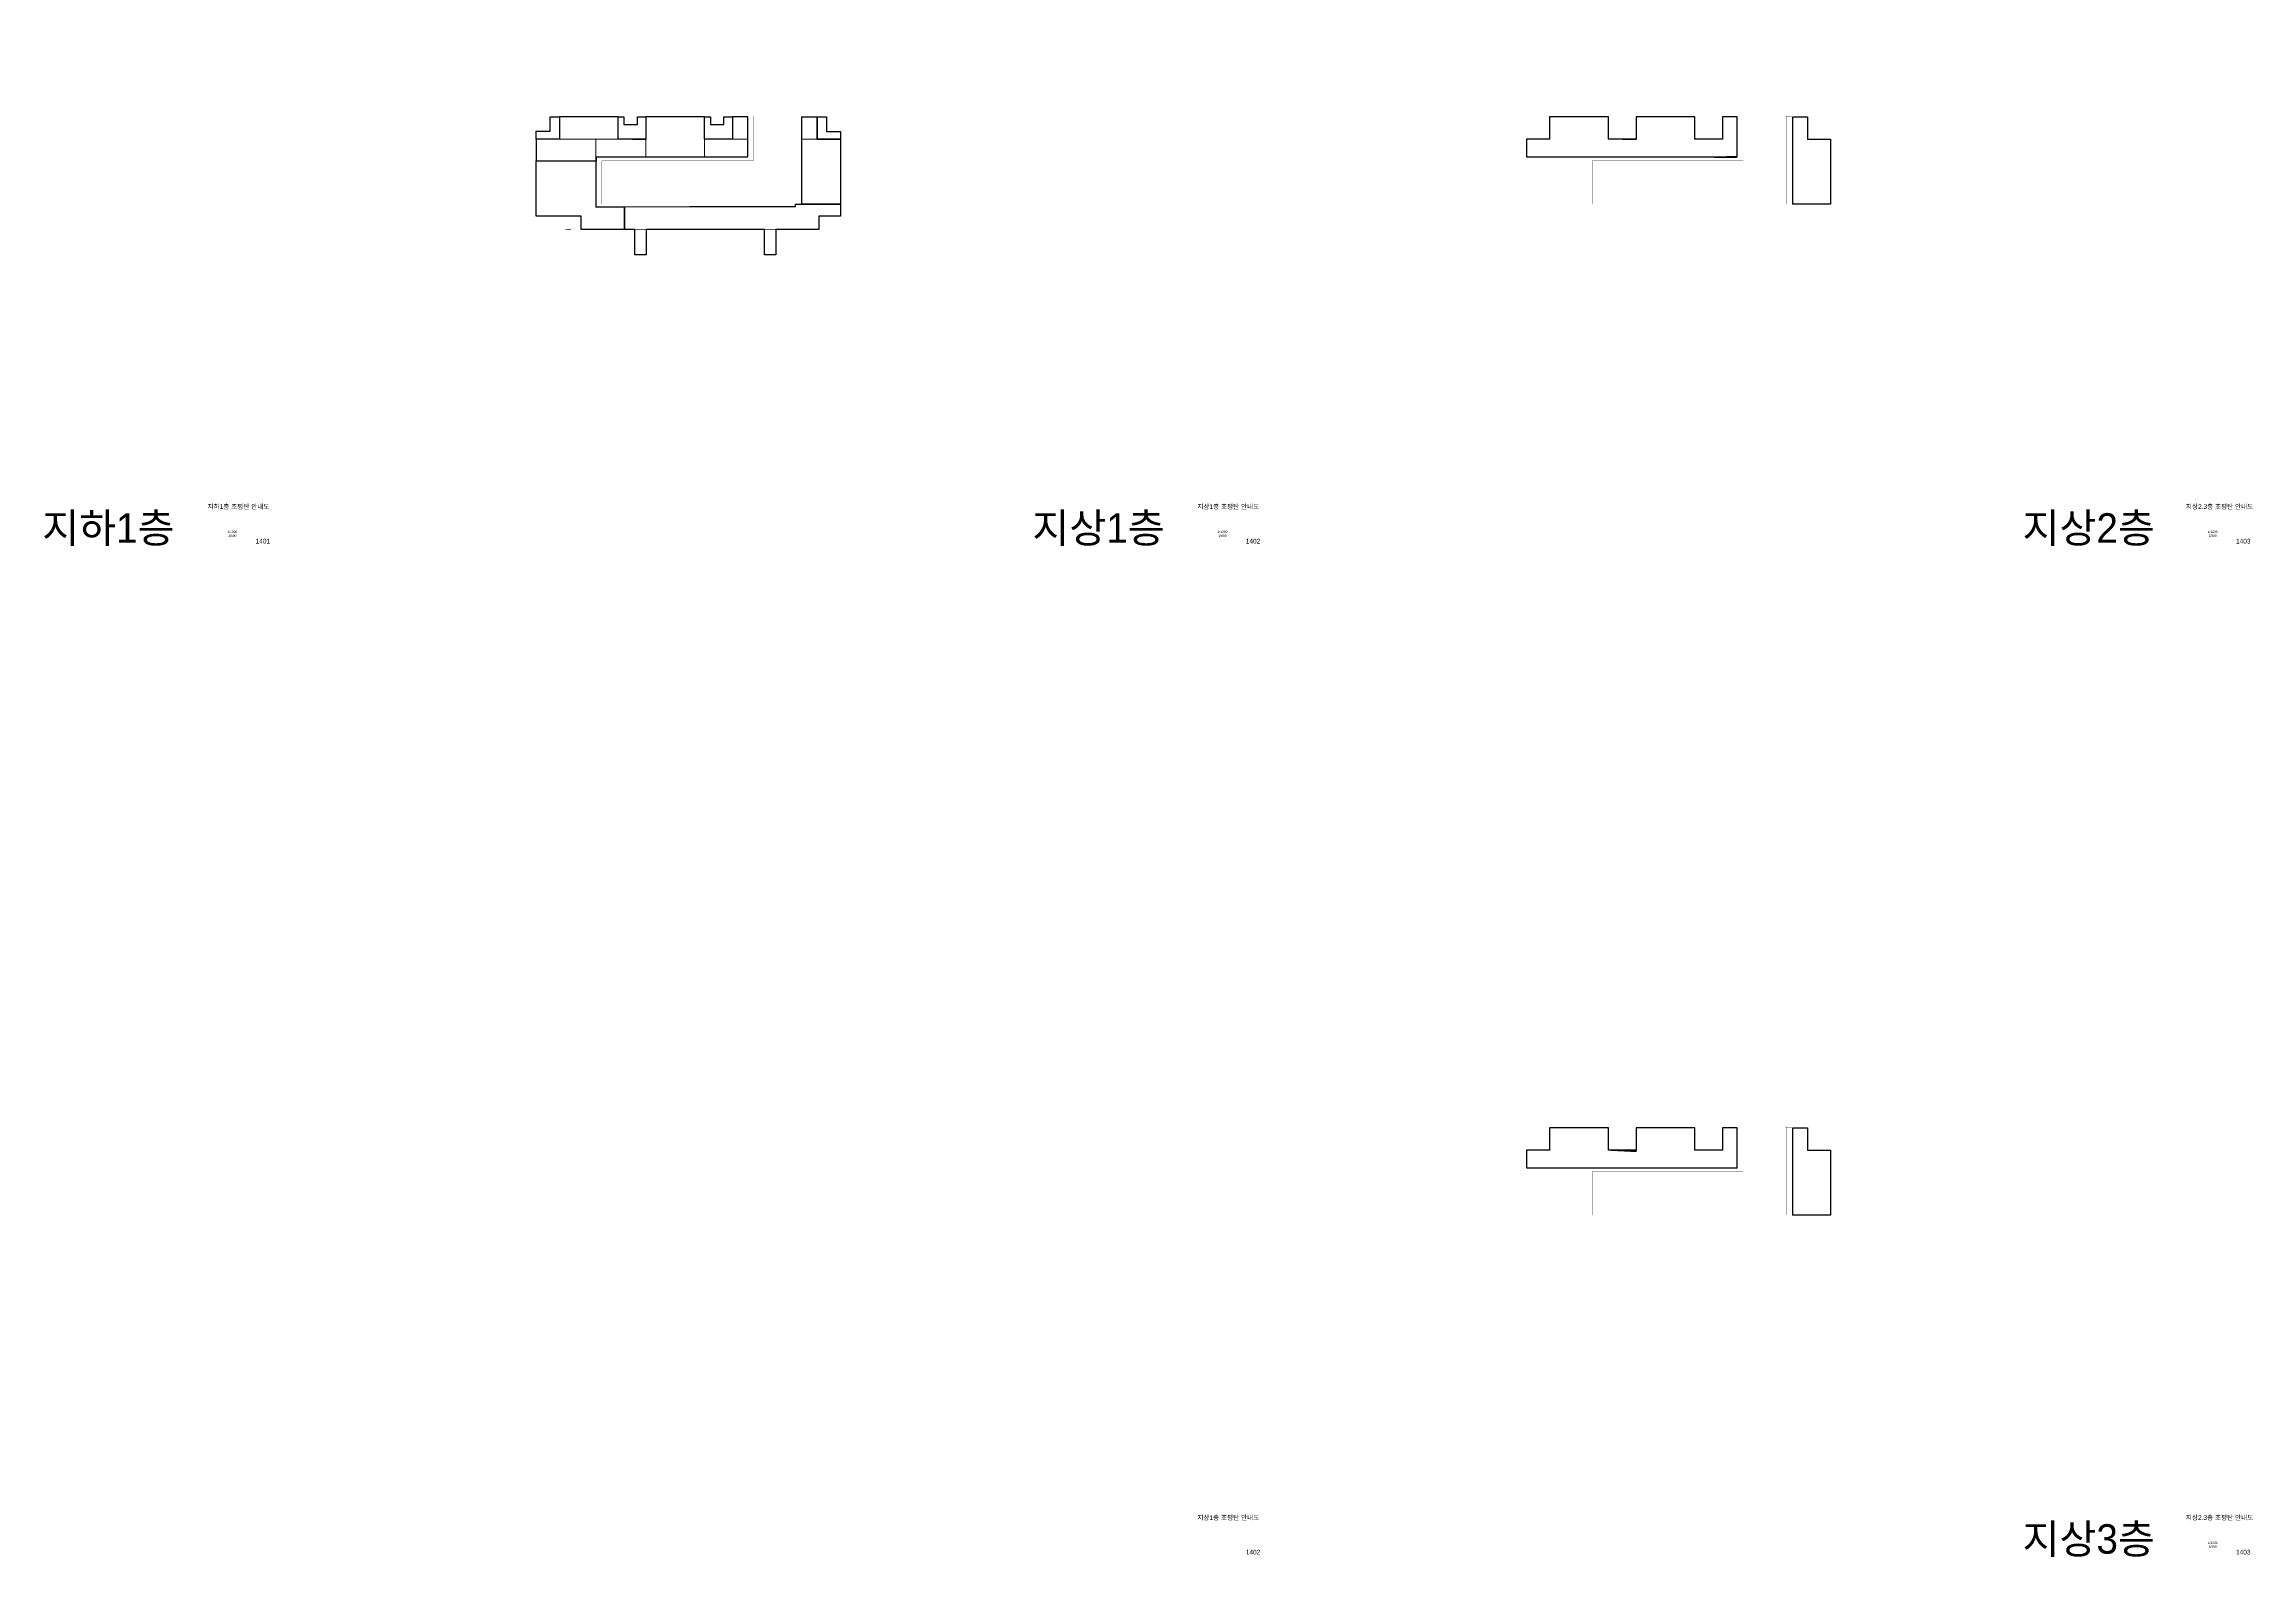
# Model space of a CAD drawing. Header units: millimetres. Extents: x 9964012 to 11087728, y 2201471 to 2971249.
import ezdxf
from ezdxf.enums import TextEntityAlignment as Align

# ---------------------------------------------------------------- set-up
doc = ezdxf.new("R2010")
doc.units = ezdxf.units.MM
doc.header["$LTSCALE"] = 1000
doc.header["$MEASUREMENT"] = 0
doc.linetypes.add('03 단지-0902$0$HIDDEN', pattern=[0.375, 0.25, -0.125])
for name, color, linetype in [('0.면적', 2, 'CONTINUOUS'), ('AREA_초평탄', 4, 'CONTINUOUS'), ('CJ_Angle Joint', 5, '03 단지-0902$0$HIDDEN'), ("CON'C", 2, 'CONTINUOUS'), ('TEX', 3, 'CONTINUOUS'), ('TEX-SYM', 3, 'CONTINUOUS')]:
    doc.layers.add(name, color=color, linetype=linetype)
doc.styles.add('HY울릉도M체', font='Dotum.ttf')
doc.styles.add('돋움', font='Dotum.ttf', dxfattribs={"width": 0.9})

msp = doc.modelspace()

# ---------------------------------------------------------------- linework, layer by layer
at = {"layer": '0.면적', "color": 2, "ltscale": 3, "const_width": 500}
for points in [[(10256203.86859181, 2922884.942946253), (10226303.14057446, 2922884.942946253), (10226303.14057446, 2934284.942868009), (10256203.86859181, 2934284.942868009)], [(10270303.14057448, 2934284.942946122), (10300203.16035494, 2934284.942946122), (10300203.16035494, 2913884.942946257), (10270303.14057448, 2913884.942946257)], [(10314303.14057446, 2934284.966264031), (10322103.4587302, 2934284.966264031), (10322103.4587302, 2922884.942946253), (10314303.14057446, 2922884.942946253)], [(10357503.14057445, 2922884.966264031), (10349703.14057445, 2922884.966264031), (10349703.14057445, 2934284.966264033), (10357503.14057445, 2934284.966264033)], [(10214503.14057459, 2922884.966263898), (10244753.14054901, 2922884.966263898), (10244753.14054901, 2911884.942945874), (10214503.14057459, 2911884.942945874)], [(10270303.14057445, 2922884.966264028), (10244753.14054901, 2922884.966264028), (10244753.14054901, 2913884.942946257), (10270303.14057445, 2913884.942946257)], [(10300203.14057446, 2922884.942946286), (10322103.14057448, 2922884.942946286), (10322103.14057448, 2913884.942946257), (10300203.14057446, 2913884.942946257)], [(10349703.14057445, 2922884.942946253), (10369303.14104519, 2922884.942946253), (10369303.14104519, 2889884.966264028), (10349703.14057445, 2889884.966264028)]]:
    msp.add_lwpolyline(points, close=True, dxfattribs=at)
at = {"layer": 'AREA_초평탄', "color": 4, "ltscale": 3}
for points in [[(10322103.86172826, 2934284.966264026), (10314303.14057446, 2934284.966264008), (10314353.14057458, 2922884.942946253), (10300203.14057446, 2922884.942946286), (10300203.14057446, 2934284.942946198), (10270303.14057446, 2934284.942946122), (10270303.14057445, 2922884.065753272), (10256203.14057458, 2922884.942946254), (10256203.14057458, 2934284.966264107), (10226303.14057446, 2934284.942868009), (10226303.14057445, 2922884.942946253), (10214503.14057459, 2922884.966263898), (10214503.14053672, 2911884.942912924), (10245103.14057445, 2911884.942946256), (10245103.14057445, 2913884.942946257), (10322103.14057448, 2913884.942946257)], [(10214503.14057459, 2922884.942946253), (10214503.14044631, 2926935.029041419), (10221653.14053783, 2926935.014423157), (10221653.14053784, 2934284.966264028), (10226303.14057446, 2934284.942868009), (10226303.11804729, 2922884.966263983)], [(10256203.14057458, 2934284.966264106), (10259103.11725733, 2934284.966264044), (10259103.11725725, 2930329.903770239), (10266003.14040431, 2930334.96647135), (10266003.14040432, 2934284.966263888), (10270303.14057446, 2934284.942946122), (10270302.43130003, 2922884.065797397), (10256203.14057458, 2922884.942991547)], [(10300203.14057446, 2934284.966263971), (10303103.14057443, 2934284.966264032), (10303103.11725713, 2930334.966197509), (10310003.14041336, 2930334.966197525), (10310003.14041337, 2934284.966264032), (10314303.14057446, 2934284.966264008), (10314303.14057443, 2922884.942946253), (10300203.14057446, 2922884.942946286)], [(10349703.14057445, 2934284.966264033), (10357503.14057446, 2934284.966264033), (10357503.14057445, 2922884.966264031), (10369303.14057471, 2922884.96626403), (10369303.14104519, 2889884.966264028), (10349703.14057445, 2889884.939071488)], [(10357503.14057446, 2934284.966264172), (10362153.14057446, 2934284.966264036), (10362153.14057445, 2926834.989644486), (10369303.14057469, 2926834.989644718), (10369303.14057471, 2922884.832892271), (10357503.14057445, 2922884.832892271)], [(10825703.14057443, 2934284.966264025), (10818303.14075487, 2934284.966264008), (10818353.14075499, 2922884.942946253), (10804203.14075487, 2922884.942946286), (10804203.14075487, 2934284.942946198), (10774303.14075487, 2934284.942946122), (10774303.14075486, 2922884.065753272), (10760203.14075499, 2922884.942946254), (10760203.14075499, 2934284.966264107), (10730303.14075487, 2934284.942868009), (10730303.14075486, 2922884.942946253), (10718503.140755, 2922884.966263898), (10718503.14072402, 2913884.94331667), (10825703.14057447, 2913884.942947634)], [(10854103.14057426, 2934284.942946325), (10861503.14075487, 2934284.966264033), (10861503.14075486, 2922884.966264031), (10873303.14075512, 2922884.96626403), (10873303.1412256, 2889884.966264028), (10854103.20217369, 2889884.939626523)], [(10214503.14057459, 2911884.966263896), (10244753.14054901, 2911884.966296847), (10244753.14057445, 2888533.780938147), (10259347.30712062, 2888533.780937166), (10259353.19212669, 2876984.897663118), (10237353.12675071, 2876984.943396938), (10237353.1405748, 2883634.96442055), (10214503.14050497, 2883634.964255037)], [(10259347.30712062, 2888540.970386459), (10346503.14057445, 2888584.966264026), (10346503.14057445, 2889884.94294625), (10369303.14057471, 2889884.966264028), (10369303.14065083, 2883634.966263706), (10358303.14057445, 2883634.966263706), (10358303.14057445, 2876985.38399395), (10336403.11725702, 2876975.001227407), (10336403.14057438, 2863984.966263892), (10330703.11687167, 2863984.964144146), (10330703.14028181, 2876984.85092851), (10270403.08906738, 2876985.020054399), (10270403.14057438, 2863984.966263892), (10264653.11725701, 2863984.965465697), (10264653.11725701, 2876985.175128977), (10259347.30712062, 2876984.966264003)], [(10825703.14057443, 2419809.126363113), (10818303.14075487, 2419809.126363096), (10818353.14075499, 2408409.103045342), (10804203.14075487, 2408409.103045374), (10804203.14075487, 2419809.103045286), (10774303.14075487, 2419809.10304521), (10774303.14075486, 2408408.22585236), (10760203.14075499, 2408409.103045342), (10760203.14075499, 2419809.126363195), (10730303.14075487, 2419809.102967097), (10730303.14075486, 2408409.103045342), (10718503.140755, 2408409.126362986), (10718503.14072402, 2399409.103415758), (10825703.14057447, 2399409.103046722)], [(10854103.14057426, 2419809.103045413), (10861503.14075487, 2419809.126363121), (10861503.14075486, 2408409.126363119), (10873303.14075512, 2408409.126363118), (10873303.1412256, 2375409.126363116), (10854103.20217369, 2375409.099725612)]]:
    msp.add_lwpolyline(points, close=True, dxfattribs=at)
at = {"layer": 'AREA_초평탄', "color": 4, "ltscale": 3, "const_width": 100}
for points in [[(10854103.14057426, 2934284.942946325), (10850503.14057426, 2934284.942946566)], [(10854103.14057426, 2419809.103045413), (10850503.14057426, 2419809.103045654)]]:
    msp.add_lwpolyline(points, dxfattribs=at)
at = {"layer": 'AREA_초평탄', "color": 6, "ltscale": 3, "const_width": 300}
for points in [[(10229253.11741871, 2876984.969786249), (10232253.1408337, 2876984.972940769)], [(10264653.11725701, 2876984.897109725), (10270413.08906738, 2876974.897109679)], [(10330703.11696414, 2876984.897109725), (10336463.08877452, 2876974.897109679)]]:
    msp.add_lwpolyline(points, dxfattribs=at)
at = {"layer": 'CJ_Angle Joint', "color": 5, "ltscale": 8, "const_width": 500}
for points in [[(10214503.14057459, 2922884.942946253), (10226303.14057445, 2922884.966264028), (10226303.14057446, 2934284.942868009)], [(10256203.14057458, 2934284.942868009), (10256202.43135473, 2922884.942990377), (10270303.14057445, 2922884.966264028), (10270303.14057448, 2934284.96626403)], [(10300203.14057446, 2934284.942946198), (10300203.14057446, 2922884.942946253), (10314353.14057458, 2922884.966264028), (10314303.14057446, 2934284.966264008)], [(10349703.14057445, 2934284.966264033), (10349703.14057445, 2889884.939071488), (10369303.14057471, 2889884.939071488)], [(10357503.14057446, 2934284.966264036), (10357503.14057445, 2922884.966264031), (10369303.14058423, 2922884.942946253)], [(10718503.140755, 2922884.942946253), (10730303.14075486, 2922884.966264028), (10730303.14075487, 2934284.942868009)], [(10825703.14057443, 2934267.14954403), (10825703.14057447, 2913884.942947634), (10749103.14012503, 2913867.126226263), (10718503.14013211, 2913884.94331667)], [(10760203.14075499, 2934284.942868009), (10760202.43153514, 2922884.942990377), (10774303.14075486, 2922884.966264028), (10774303.14075489, 2934284.96626403)], [(10804203.14075487, 2934284.942946198), (10804203.14075487, 2922884.942946253), (10818353.14075499, 2922884.966264028), (10818303.14075487, 2934284.966264008)], [(10854103.14057426, 2934284.942946325), (10854103.20217369, 2889884.939626523), (10873303.14075512, 2889884.939071488)], [(10861503.14075487, 2934284.966264036), (10861503.14075486, 2922884.966264031), (10873303.14076464, 2922884.942946253)], [(10214503.14057459, 2911884.966263896), (10244753.14054901, 2911884.942945874), (10244753.14057445, 2888533.780937166), (10346503.14057445, 2888584.966264026), (10346503.14057445, 2889884.966264027), (10349703.1377997, 2889884.939071484)], [(10259347.30712062, 2888540.970386465), (10259353.1405748, 2876984.897663123)], [(10237353.1405748, 2876984.966264003), (10237353.1405748, 2883634.96442055), (10214503.14057299, 2883634.964421232)], [(10358303.14057445, 2876984.966264003), (10358303.14057445, 2883634.966263706), (10369303.14065083, 2883634.966263706)], [(10718503.140755, 2408409.103045342), (10730303.14075486, 2408409.126363116), (10730303.14075487, 2419809.102967097)], [(10825703.14057443, 2419791.309643119), (10825703.14057447, 2399409.103046722), (10749103.14012503, 2399391.286325351), (10718503.14013211, 2399409.103415758)], [(10760203.14075499, 2419809.102967097), (10760202.43153514, 2408409.103089465), (10774303.14075486, 2408409.126363116), (10774303.14075489, 2419809.126363118)], [(10804203.14075487, 2419809.103045286), (10804203.14075487, 2408409.103045342), (10818353.14075499, 2408409.126363116), (10818303.14075487, 2419809.126363096)], [(10854103.14057426, 2419809.103045413), (10854103.20217369, 2375409.099725612), (10873303.14075512, 2375409.099170576)], [(10861503.14075487, 2419809.126363124), (10861503.14075486, 2408409.126363119), (10873303.14076464, 2408409.103045342)]]:
    msp.add_lwpolyline(points, dxfattribs=at)
at = {"layer": "CON'C", "color": 8, "ltscale": 3, "const_width": 100}
for points in [[(10346903.14191816, 2934884.94473487), (10346903.14191816, 2889884.944734866), (10247903.14191816, 2889884.944734864), (10247903.14191816, 2911884.944734867), (10324903.14191816, 2911884.94473487), (10324903.14191816, 2934884.94473487)], [(10850903.14209857, 2934884.94473487), (10850903.14209857, 2889884.944734866), (10751903.14209857, 2889884.944734864), (10751903.14209857, 2911884.944734867), (10828903.14209857, 2911884.94473487), (10828903.14209857, 2934884.94473487)], [(10850903.14209857, 2420409.104833959), (10850903.14209857, 2375409.104833954), (10751903.14209857, 2375409.104833953), (10751903.14209857, 2397409.104833955), (10828903.14209857, 2397409.104833959), (10828903.14209857, 2420409.104833959)]]:
    msp.add_lwpolyline(points, close=True, dxfattribs=at)

# ---------------------------------------------------------------- texts
at = {"layer": '0.면적', "color": 2, "ltscale": 3, "style": 'HY울릉도M체'}
for s, p in [('지하1층', (9962988.892015008, 2717542.678636373)), ('지상1층', (10466988.89192483, 2717542.701953833)), ('지상2층', (10970988.892101, 2717542.655318965)), ('지상3층', (10970988.892101, 2203066.815418053))]:
    msp.add_text(s, height=15000, dxfattribs=at).set_placement(p)
at = {"layer": 'TEX', "style": '돋움'}
for p in [(10042144.60315873, 2971229.767261393), (10546144.60315878, 2971229.767261393)]:
    msp.add_text('(용접이형 철망 상하 Ø6 100x100)', height=30, dxfattribs=at).set_placement(p, align=Align.MIDDLE_LEFT)
at = {"layer": 'TEX-SYM', "style": '돋움'}
for s, height, p in [('지하1층 초평탄 안내도', 2399.999999999999, (10062904.01070572, 2735928.478449404)), ('지상1층 초평탄 안내도', 2399.999999999999, (10566733.67340792, 2735928.477493823)), ('지상2.3층 초평탄 안내도', 2399.999999999999, (11071284.70629744, 2735928.477493823)), ('1/1200', 1200, (10059782.36746604, 2723090.02831386)), ('1/600', 1200, (10059782.36746604, 2721125.937172428)), ('1401', 2399.999999999999, (10075349.0164528, 2718342.70853883)), ('1/1200', 1200, (10563782.36746604, 2723090.027358279)), ('1/600', 1200, (10563782.36746604, 2721125.936216846)), ('1402', 2399.999999999999, (10579349.0164528, 2718342.707583249)), ('1/1200', 1200, (11067782.36746604, 2723090.027358279)), ('1/600', 1200, (11067782.36746604, 2721125.936216846)), ('1403', 2399.999999999999, (11083349.0164528, 2718342.707583249)), ('지상1층 초평탄 안내도', 2399.999999999999, (10566733.67340792, 2221452.637592911)), ('지상2.3층 초평탄 안내도', 2399.999999999999, (11071284.70629744, 2221452.637592911)), ('1402', 2399.999999999999, (10579349.0164528, 2203866.867682337)), ('1/1200', 1200, (11067782.36746604, 2208614.187457367)), ('1/600', 1200, (11067782.36746604, 2206650.096315934)), ('1403', 2399.999999999999, (11083349.0164528, 2203866.867682337))]:
    msp.add_text(s, height=height, dxfattribs=at).set_placement(p, align=Align.MIDDLE_CENTER)

doc.saveas('drawing.dxf')
